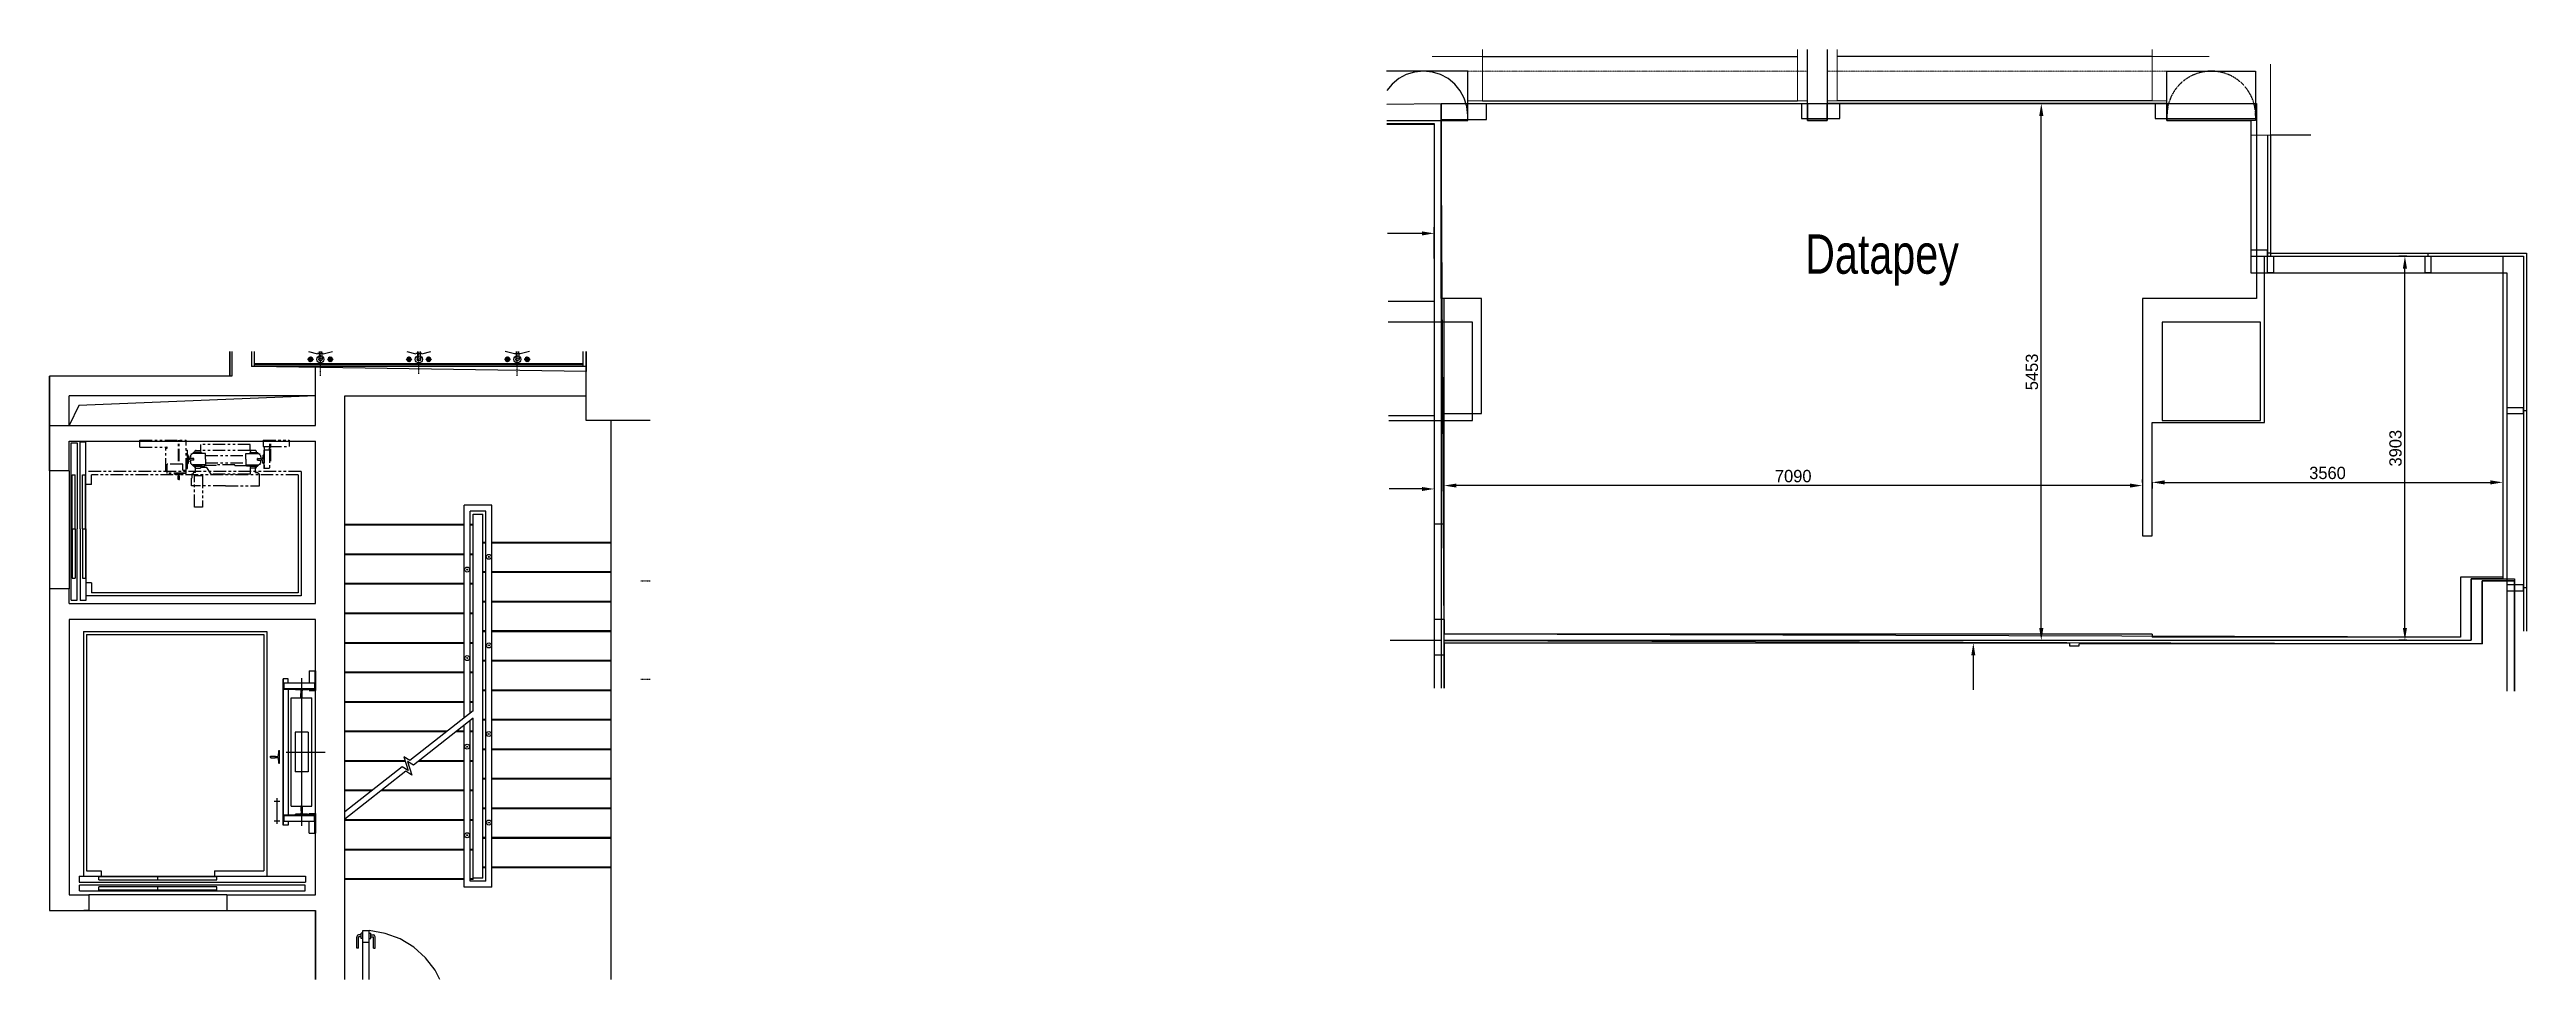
# Model space of a CAD drawing. Header units: millimetres. Extents: x 1385665 to 1410815, y 19952 to 29402.
import ezdxf

# ---------------------------------------------------------------- set-up
doc = ezdxf.new("R2010")
doc.units = ezdxf.units.MM
for name, pattern in [('DASHDOT2', [12.7, 6.35, -3.175, 0, -3.175]), ('HIDDEN', [0.375, 0.25, -0.125]), ('HIDDEN2', [4.7625, 3.175, -1.5875]), ('PHANTOMX2', [127, 63.5, -12.7, 12.7, -12.7, 12.7, -12.7])]:
    doc.linetypes.add(name, pattern=pattern)
for name, color, linetype in [('Baca', 7, 'Continuous'), ('Divar-esas', 7, 'Continuous'), ('Divar-komek', 7, 'Continuous'), ('Kafel', 7, 'Continuous'), ('Lift', 7, 'Continuous'), ('Meheccer', 7, 'Continuous'), ('metal', 7, 'Continuous'), ('OFFICE_BOUNDARY', 3, 'Continuous'), ('Pencere', 7, 'Continuous'), ('Pillekan', 7, 'Continuous'), ('plita 2', 7, 'Continuous'), ('Qapi', 7, 'Continuous'), ('Santexnika', 7, 'Continuous'), ('sutun1', 7, 'Continuous')]:
    doc.layers.add(name, color=color, linetype=linetype)
doc.layers.add('Fasad detali', color=37, linetype='Continuous', lineweight=20)
for name, color, linetype, lineweight, true_color in [('Guzgu', 165, 'Continuous', 5, 0x385ca8), ('obl. keramogranit', 138, 'Continuous', 18, 0x005252), ('plita', 182, 'Continuous', 5, 0x3a07c5)]:
    doc.layers.add(name, color=color, linetype=linetype, lineweight=lineweight, true_color=true_color)
doc.styles.add('Yazilar', font='txt', dxfattribs={"width": 0.75})

msp = doc.modelspace()

# ---------------------------------------------------------------- texts
at = {"color": 0, "transparency": 16777216, "char_height": 125, "attachment_point": 5, "rotation": 90}
for s, insert in [('5453', (1405794, 26126)), ('3903', (1409486, 25351))]:
    msp.add_mtext(s, dxfattribs=dict(at, insert=insert))
at = {"color": 0, "transparency": 16777216, "char_height": 125, "attachment_point": 5}
for s, insert in [('3560', (1408795, 25099)), ('7090', (1403370, 25067))]:
    msp.add_mtext(s, dxfattribs=dict(at, insert=insert))
at = {"layer": 'Divar-esas', "insert": (1403491, 27524), "char_height": 400, "attachment_point": 1, "style": 'Yazilar'}
msp.add_mtext_dynamic_manual_height_columns('{\\f@Arial Unicode MS|b0|i0|c0|p34;Datapey}', width=5488.74, gutter_width=250, heights=[-517], dxfattribs=at)

# ---------------------------------------------------------------- linework, layer by layer
at = {"color": 18, "lineweight": 30, "true_color": 0x000000}
for p, q in [((1399244, 28846), (1399795, 28852)), ((1399795, 28852), (1399795, 22912))]:
    msp.add_line(p, q, dxfattribs=at)
at = {"color": 1, "lineweight": 30}
for p, q in [((1399795, 26872), (1399795, 28852)), ((1399795, 28852), (1408075, 28852)), ((1408075, 28852), (1408075, 27302)), ((1408075, 27302), (1410575, 27302)), ((1410575, 27302), (1410575, 24022)), ((1399825, 26872), (1399795, 26872)), ((1399825, 23398), (1399825, 26872)), ((1410575, 24022), (1410255, 24022)), ((1410255, 24022), (1410255, 23400)), ((1410255, 23400), (1399825, 23398))]:
    msp.add_line(p, q, dxfattribs=at)
for p, q in [((1399795, 26872), (1399795, 28692)), ((1399795, 28692), (1400255, 28692)), ((1399795, 28692), (1400255, 28692)), ((1399825, 23462), (1399795, 28692)), ((1400255, 28692), (1400255, 28852)), ((1400255, 28852), (1403455, 28852)), ((1400255, 28692), (1400255, 28852)), ((1400255, 28852), (1403455, 28852)), ((1403455, 28852), (1403455, 28702)), ((1403455, 28852), (1403455, 28702)), ((1403455, 28702), (1403845, 28702)), ((1403455, 28702), (1403845, 28702)), ((1403845, 28702), (1403845, 28852)), ((1403845, 28852), (1407045, 28852)), ((1403845, 28702), (1403845, 28852)), ((1403845, 28852), (1407045, 28852)), ((1407045, 28852), (1407045, 28702)), ((1407045, 28852), (1407045, 28702)), ((1407045, 28702), (1408075, 28702)), ((1407045, 28702), (1408075, 28702)), ((1408075, 28702), (1408075, 26872)), ((1408075, 28702), (1408075, 26872)), ((1399245, 28652), (1399725, 28652)), ((1399245, 28642), (1399725, 28642)), ((1399725, 28652), (1399725, 22913)), ((1399725, 28642), (1399725, 26842)), ((1408155, 25612), (1408155, 27302)), ((1408155, 27302), (1410575, 27302)), ((1408155, 25612), (1408155, 27302)), ((1408155, 27302), (1410575, 27302)), ((1410575, 27302), (1410575, 24042)), ((1410575, 27302), (1410575, 24042)), ((1399725, 26842), (1399256, 26842)), ((1400205, 26872), (1399795, 26872)), ((1400205, 25702), (1400205, 26872)), ((1408075, 26872), (1406915, 26872)), ((1406915, 26872), (1406915, 24462)), ((1408075, 26872), (1406915, 26872)), ((1406915, 26872), (1406915, 24462)), ((1399262, 25682), (1399725, 25682)), ((1399725, 25682), (1399725, 24582)), ((1399825, 24582), (1399825, 25702)), ((1399825, 25702), (1400205, 25702)), ((1407015, 24462), (1407015, 25612)), ((1407015, 25612), (1408155, 25612)), ((1407015, 24462), (1407015, 25612)), ((1407015, 25612), (1408155, 25612)), ((1399725, 24582), (1399825, 24582)), ((1406915, 24462), (1407015, 24462)), ((1406915, 24462), (1407015, 24462)), ((1410575, 24042), (1410145, 24042)), ((1410145, 24042), (1410145, 23432)), ((1410575, 24042), (1410145, 24042)), ((1410145, 24042), (1410145, 23432)), ((1410695, 24002), (1410365, 24002)), ((1410365, 24002), (1410365, 23362)), ((1410365, 23362), (1410365, 24002)), ((1410365, 24002), (1410695, 24002)), ((1410695, 22881), (1410695, 24002)), ((1410695, 24002), (1410695, 23492)), ((1410145, 23432), (1399825, 23462)), ((1399825, 23398), (1410365, 23362)), ((1399825, 22912), (1399825, 23398)), ((1410145, 23432), (1407015, 23432)), ((1410695, 23492), (1410695, 22881)), ((1410365, 23362), (1406275, 23362))]:
    msp.add_line(p, q)
at = {"color": 0, "lineweight": -2, "transparency": 16777216}
for p, q in [((1405888, 28852), (1405952, 28852)), ((1405889, 23524), (1405889, 28727)), ((1399725, 27280), (1399725, 27596)), ((1409601, 27302), (1409518, 27302)), ((1409581, 23525), (1409581, 27177)), ((1399725, 24912), (1399725, 24874)), ((1399825, 25003), (1399825, 25034)), ((1406790, 24971), (1399950, 24971)), ((1406915, 25003), (1406915, 25034)), ((1407015, 25006), (1407015, 24941)), ((1407140, 25004), (1410450, 25004)), ((1410575, 25006), (1410575, 24941)), ((1405888, 23399), (1405952, 23399)), ((1409601, 23400), (1409518, 23400)), ((1405229, 23372), (1405136, 23372))]:
    msp.add_line(p, q, dxfattribs=at)
at = {"color": 0, "lineweight": -2}
for p, q in [((1399600, 27534), (1399252, 27534)), ((1399600, 24937), (1399267, 24937)), ((1399794, 23398), (1399276, 23398)), ((1399825, 23367), (1399825, 22912)), ((1405199, 22897), (1405199, 23247))]:
    msp.add_line(p, q, dxfattribs=at)
at = {"color": 5, "lineweight": 30}
for p, q in [((1410255, 24022), (1410695, 24022)), ((1410255, 23400), (1410255, 24022)), ((1410695, 24022), (1410695, 22881)), ((1399825, 23398), (1410255, 23400)), ((1399825, 22912), (1399825, 23398))]:
    msp.add_line(p, q, dxfattribs=at)
for points in [[(1399825, 23612), (1399725, 23612), (1399725, 23252), (1399825, 23252)], [(1399825, 23612), (1399825, 23462)], [(1407015, 23462), (1399825, 23462)], [(1407015, 23462), (1407015, 23432)], [(1399825, 23252), (1399825, 23372), (1406175, 23372), (1406175, 23342), (1406275, 23342)], [(1406275, 23342), (1406275, 23362)]]:
    msp.add_lwpolyline(points)
at = {"color": 0, "transparency": 16777216}
for points in [[(1405868, 28727), (1405910, 28727), (1405889, 28852)], [(1399600, 27554), (1399600, 27513), (1399725, 27534)], [(1409560, 27177), (1409602, 27177), (1409581, 27302)], [(1399600, 24957), (1399600, 24916), (1399725, 24937)], [(1399950, 24992), (1399950, 24951), (1399825, 24971)], [(1406790, 24992), (1406790, 24951), (1406915, 24971)], [(1407140, 25024), (1407140, 24983), (1407015, 25004)], [(1410450, 25024), (1410450, 24983), (1410575, 25004)], [(1405868, 23524), (1405910, 23524), (1405889, 23399)], [(1409560, 23525), (1409602, 23525), (1409581, 23400)], [(1405178, 23247), (1405219, 23247), (1405199, 23372)]]:
    msp.add_solid(points, dxfattribs=at)
at = {"layer": 'Baca'}
msp.add_lwpolyline([(1388365, 25882), (1385961, 25784), (1385865, 25582)], dxfattribs=at)
at = {"layer": 'Divar-komek'}
for p, q in [((1400215, 29332), (1403415, 29332)), ((1407015, 29332), (1403815, 29332)), ((1408625, 28532), (1408215, 28532)), ((1408625, 28532), (1408215, 28532)), ((1408625, 28532), (1408215, 28532)), ((1387515, 26332), (1387515, 26082)), ((1387715, 26332), (1387715, 26182)), ((1388365, 26182), (1387715, 26182)), ((1387515, 26082), (1385665, 26082)), ((1385665, 25582), (1385665, 26082)), ((1388365, 25882), (1385865, 25882)), ((1385865, 25582), (1385865, 25882))]:
    msp.add_line(p, q, dxfattribs=at)
msp.add_lwpolyline([(1400065, 28732), (1400056, 28823), (1400030, 28908), (1399988, 28984), (1399933, 29051), (1399867, 29106), (1399790, 29147), (1399706, 29173), (1399615, 29182), (1399525, 29173), (1399440, 29147), (1399364, 29106), (1399297, 29051), (1399243, 28986)], dxfattribs=at)
at = {"layer": 'Divar-komek', "linetype": 'HIDDEN2'}
msp.add_arc((1407615, 28732), 450, 0, 180, dxfattribs=at)
at = {"layer": 'Fasad detali'}
for p, q in [((1400215, 29402), (1400215, 29332)), ((1407015, 29402), (1407015, 29332))]:
    msp.add_line(p, q, dxfattribs=at)
at = {"layer": 'Guzgu'}
msp.add_line((1391085, 26212), (1387745, 26212), dxfattribs=at)
at = {"layer": 'Kafel'}
for p, q in [((1387495, 26082), (1387495, 26332)), ((1387745, 26182), (1387745, 26332)), ((1391085, 26182), (1391085, 26332))]:
    msp.add_line(p, q, dxfattribs=at)
at = {"layer": 'Lift'}
for p, q in [((1385885, 25407), (1385945, 25407)), ((1385885, 23807), (1385885, 25407)), ((1385945, 25407), (1385945, 24532)), ((1386035, 25412), (1385975, 25412)), ((1385975, 24532), (1385975, 25412)), ((1386035, 24532), (1386035, 25412)), ((1386581, 25362), (1386581, 25432)), ((1385894, 24532), (1385894, 25082)), ((1385894, 25082), (1385926, 25082)), ((1385926, 24532), (1385926, 25082)), ((1385999, 25082), (1386031, 25082)), ((1385999, 24532), (1385999, 25082)), ((1386031, 24532), (1386031, 25082)), ((1386090, 24982), (1386035, 24982)), ((1386090, 24982), (1386090, 25082)), ((1388190, 25082), (1388190, 23882)), ((1388220, 25113), (1388220, 23851)), ((1385894, 24532), (1385894, 24032)), ((1385894, 24532), (1385926, 24532)), ((1385926, 24532), (1385926, 24032)), ((1385945, 23807), (1385945, 24532)), ((1385975, 24532), (1385975, 23802)), ((1385999, 24532), (1386031, 24532)), ((1385999, 24532), (1385999, 24032)), ((1386031, 24532), (1386031, 24032)), ((1386035, 24532), (1386035, 23802)), ((1385894, 24032), (1385926, 24032)), ((1385999, 24032), (1386031, 24032)), ((1386090, 23982), (1386035, 23982)), ((1386090, 23982), (1386090, 23882)), ((1385885, 23807), (1385945, 23807)), ((1386035, 23802), (1385975, 23802)), ((1388220, 23851), (1386035, 23851)), ((1388190, 23882), (1386090, 23882)), ((1386009, 23487), (1386009, 21002)), ((1386009, 23487), (1387871, 23487)), ((1386040, 23457), (1386040, 21057)), ((1386040, 23457), (1387840, 23457)), ((1387840, 23457), (1387840, 21057)), ((1387871, 23487), (1387871, 21002)), ((1388089, 23009), (1388039, 23009)), ((1388039, 21519), (1388039, 23009)), ((1388042, 21519), (1388042, 23009)), ((1388049, 22968), (1388355, 22968)), ((1388049, 22903), (1388049, 22968)), ((1388049, 22909), (1388355, 22909)), ((1388049, 22903), (1388355, 22903)), ((1388089, 22968), (1388089, 23009)), ((1388089, 22903), (1388089, 21625)), ((1388161, 22903), (1388288, 22903)), ((1388161, 22899), (1388161, 22903)), ((1388213, 22893), (1388164, 22895)), ((1388224, 23014), (1388224, 21514)), ((1388284, 22895), (1388236, 22893)), ((1388288, 22899), (1388288, 22903)), ((1388300, 23088), (1388300, 22968)), ((1388300, 23088), (1388365, 23088)), ((1388300, 22903), (1388300, 22888)), ((1388300, 22888), (1388365, 22888)), ((1388355, 22968), (1388355, 22903)), ((1388359, 23088), (1388359, 22888)), ((1388365, 23088), (1388365, 22888)), ((1388119, 22814), (1388329, 22814)), ((1388119, 21714), (1388119, 22814)), ((1388216, 22815), (1388216, 22859)), ((1388217, 22814), (1388216, 22815)), ((1388231, 22814), (1388217, 22814)), ((1388231, 22814), (1388217, 22814)), ((1388219, 22863), (1388219, 22886)), ((1388229, 22863), (1388229, 22886)), ((1388231, 22814), (1388232, 22815)), ((1388232, 22815), (1388232, 22859)), ((1388329, 21714), (1388329, 22814)), ((1388158, 22464), (1388158, 22064)), ((1388291, 22464), (1388158, 22464)), ((1388291, 22464), (1388291, 22064)), ((1387910, 22221), (1387911, 22222)), ((1387910, 22221), (1387910, 22207)), ((1387910, 22221), (1387910, 22207)), ((1387910, 22207), (1387910, 22221)), ((1387910, 22207), (1387911, 22206)), ((1387911, 22222), (1387955, 22222)), ((1387911, 22206), (1387955, 22206)), ((1387959, 22219), (1387981, 22219)), ((1387959, 22209), (1387981, 22209)), ((1387991, 22274), (1387988, 22226)), ((1387988, 22203), (1387991, 22155)), ((1387995, 22278), (1387999, 22278)), ((1387995, 22151), (1387999, 22151)), ((1387999, 22151), (1387999, 22278)), ((1388069, 22264), (1388465, 22264)), ((1388291, 22064), (1388158, 22064)), ((1387945, 21764), (1388005, 21764)), ((1387975, 21534), (1387975, 21795)), ((1388119, 21714), (1388329, 21714)), ((1388161, 21630), (1388161, 21625)), ((1388213, 21636), (1388164, 21634)), ((1388217, 21714), (1388216, 21714)), ((1388216, 21714), (1388216, 21670)), ((1388231, 21714), (1388217, 21714)), ((1388231, 21714), (1388217, 21714)), ((1388219, 21665), (1388219, 21643)), ((1388229, 21665), (1388229, 21643)), ((1388231, 21714), (1388232, 21714)), ((1388232, 21714), (1388232, 21670)), ((1388284, 21634), (1388236, 21636)), ((1388288, 21630), (1388288, 21625)), ((1388300, 21640), (1388365, 21640)), ((1388300, 21625), (1388300, 21640)), ((1388359, 21440), (1388359, 21640)), ((1388365, 21640), (1388365, 21440)), ((1387945, 21564), (1388005, 21564)), ((1388089, 21519), (1388039, 21519)), ((1388049, 21560), (1388049, 21625)), ((1388049, 21625), (1388355, 21625)), ((1388049, 21619), (1388355, 21619)), ((1388049, 21560), (1388355, 21560)), ((1388089, 21560), (1388089, 21519)), ((1388161, 21625), (1388288, 21625)), ((1388300, 21440), (1388300, 21560)), ((1388300, 21440), (1388365, 21440)), ((1388355, 21560), (1388355, 21625)), ((1385965, 21002), (1385965, 20942)), ((1385965, 21002), (1388265, 21002)), ((1385965, 20942), (1388265, 20942)), ((1385970, 20852), (1385970, 20912)), ((1388260, 20912), (1385970, 20912)), ((1386040, 21057), (1386190, 21057)), ((1386165, 20966), (1386165, 20998)), ((1386165, 20998), (1387365, 20998)), ((1386165, 20966), (1387365, 20966)), ((1387365, 20893), (1386165, 20893)), ((1386165, 20861), (1386165, 20893)), ((1386190, 21057), (1386190, 21002)), ((1386765, 20966), (1386765, 20998)), ((1386765, 20861), (1386765, 20893)), ((1387340, 21057), (1387840, 21057)), ((1387340, 21057), (1387340, 21002)), ((1387365, 20966), (1387365, 20998)), ((1387365, 20861), (1387365, 20893)), ((1388260, 20852), (1388260, 20912)), ((1388265, 21002), (1388265, 20942)), ((1385970, 20852), (1388260, 20852)), ((1387365, 20861), (1386165, 20861))]:
    msp.add_line(p, q, dxfattribs=at)
at = {"layer": 'Lift', "linetype": 'PHANTOMX2', "ltscale": 2}
for p, q in [((1386581, 25432), (1387051, 25432)), ((1386973, 25219), (1386973, 25432)), ((1386983, 25219), (1386983, 25432)), ((1387051, 25124), (1387051, 25432)), ((1387835, 25432), (1387835, 25367)), ((1387835, 25432), (1388100, 25432)), ((1387903, 25219), (1387903, 25432)), ((1387913, 25219), (1387913, 25432)), ((1388100, 25432), (1388100, 25367)), ((1386581, 25362), (1386856, 25362)), ((1386846, 25352), (1386856, 25352)), ((1386846, 25124), (1386846, 25352)), ((1387018, 25189), (1386858, 25189)), ((1386858, 25094), (1386858, 25189)), ((1387018, 25131), (1387018, 25189)), ((1387051, 25331), (1387066, 25331)), ((1387062, 25331), (1387062, 25146)), ((1387066, 25146), (1387066, 25331)), ((1387066, 25238), (1387066, 25283)), ((1387066, 25283), (1387067, 25283)), ((1387066, 25238), (1387066, 25194)), ((1387066, 25194), (1387067, 25194)), ((1387075, 25275), (1387077, 25247)), ((1387075, 25201), (1387077, 25230)), ((1387091, 25242), (1387082, 25242)), ((1387091, 25234), (1387082, 25234)), ((1387095, 25246), (1387091, 25242)), ((1387095, 25230), (1387091, 25234)), ((1387098, 25263), (1387093, 25263)), ((1387093, 25257), (1387093, 25263)), ((1387096, 25257), (1387093, 25257)), ((1387099, 25220), (1387094, 25220)), ((1387094, 25214), (1387094, 25220)), ((1387098, 25214), (1387094, 25214)), ((1387127, 25246), (1387095, 25246)), ((1387127, 25230), (1387095, 25230)), ((1387096, 25257), (1387096, 25247)), ((1387129, 25247), (1387096, 25247)), ((1387098, 25278), (1387128, 25308)), ((1387098, 25278), (1387098, 25263)), ((1387098, 25214), (1387098, 25198)), ((1387098, 25198), (1387128, 25168)), ((1387129, 25230), (1387099, 25230)), ((1387099, 25223), (1387099, 25230)), ((1387099, 25220), (1387099, 25223)), ((1387248, 25296), (1387105, 25296)), ((1387105, 25285), (1387105, 25296)), ((1387105, 25191), (1387105, 25181)), ((1387248, 25181), (1387105, 25181)), ((1387127, 25246), (1387128, 25245)), ((1387127, 25230), (1387128, 25231)), ((1387208, 25308), (1387128, 25308)), ((1387128, 25238), (1387128, 25245)), ((1387128, 25238), (1387128, 25231)), ((1387208, 25168), (1387128, 25168)), ((1387129, 25230), (1387129, 25247)), ((1387138, 25308), (1387138, 25313)), ((1387138, 25163), (1387138, 25168)), ((1387148, 25104), (1387148, 25162)), ((1387153, 25328), (1387198, 25328)), ((1387153, 25167), (1387157, 25167)), ((1387157, 25170), (1387157, 25167)), ((1387157, 25170), (1387241, 25170)), ((1387198, 25328), (1387198, 25322)), ((1387203, 25322), (1387198, 25322)), ((1387261, 25154), (1387198, 25154)), ((1387198, 25154), (1387198, 25148)), ((1387703, 25388), (1387203, 25388)), ((1387203, 25322), (1387203, 25388)), ((1387703, 25328), (1387203, 25328)), ((1387203, 25322), (1387203, 25328)), ((1387208, 25308), (1387208, 25296)), ((1387208, 25181), (1387208, 25168)), ((1387241, 25170), (1387241, 25175)), ((1387241, 25175), (1387242, 25175)), ((1387358, 25175), (1387242, 25175)), ((1387248, 25238), (1387248, 25296)), ((1387248, 25276), (1387658, 25276)), ((1387248, 25238), (1387248, 25181)), ((1387248, 25201), (1387658, 25201)), ((1387308, 25088), (1387261, 25154)), ((1387548, 25183), (1387358, 25183)), ((1387358, 25175), (1387358, 25183)), ((1387548, 25175), (1387548, 25183)), ((1387548, 25175), (1387665, 25175)), ((1387658, 25238), (1387658, 25296)), ((1387658, 25296), (1387801, 25296)), ((1387658, 25238), (1387658, 25181)), ((1387658, 25181), (1387801, 25181)), ((1387665, 25170), (1387665, 25175)), ((1387665, 25175), (1387665, 25175)), ((1387749, 25170), (1387665, 25170)), ((1387698, 25308), (1387698, 25296)), ((1387698, 25308), (1387778, 25308)), ((1387698, 25181), (1387698, 25168)), ((1387698, 25168), (1387778, 25168)), ((1387703, 25322), (1387703, 25388)), ((1387703, 25322), (1387703, 25328)), ((1387703, 25322), (1387708, 25322)), ((1387703, 25154), (1387703, 25088)), ((1387708, 25154), (1387703, 25154)), ((1387708, 25328), (1387708, 25322)), ((1387753, 25328), (1387708, 25328)), ((1387708, 25154), (1387708, 25148)), ((1387749, 25170), (1387749, 25167)), ((1387753, 25167), (1387749, 25167)), ((1387758, 25104), (1387758, 25162)), ((1387768, 25308), (1387768, 25313)), ((1387768, 25163), (1387768, 25168)), ((1387777, 25247), (1387810, 25247)), ((1387777, 25230), (1387777, 25247)), ((1387777, 25230), (1387807, 25230)), ((1387808, 25278), (1387778, 25308)), ((1387779, 25246), (1387778, 25245)), ((1387778, 25238), (1387778, 25245)), ((1387778, 25238), (1387778, 25231)), ((1387779, 25230), (1387778, 25231)), ((1387808, 25198), (1387778, 25168)), ((1387779, 25246), (1387812, 25246)), ((1387779, 25230), (1387812, 25230)), ((1387801, 25285), (1387801, 25296)), ((1387801, 25191), (1387801, 25181)), ((1387807, 25223), (1387807, 25230)), ((1387807, 25220), (1387807, 25223)), ((1387807, 25220), (1387812, 25220)), ((1387808, 25278), (1387808, 25263)), ((1387808, 25263), (1387813, 25263)), ((1387808, 25214), (1387808, 25198)), ((1387808, 25214), (1387812, 25214)), ((1387810, 25257), (1387810, 25247)), ((1387810, 25257), (1387813, 25257)), ((1387812, 25246), (1387816, 25242)), ((1387812, 25230), (1387816, 25234)), ((1387812, 25214), (1387812, 25220)), ((1387813, 25257), (1387813, 25263)), ((1387816, 25242), (1387824, 25242)), ((1387816, 25234), (1387824, 25234)), ((1387832, 25275), (1387829, 25247)), ((1387832, 25201), (1387829, 25230)), ((1387835, 25367), (1387845, 25367)), ((1387840, 25331), (1387840, 25146)), ((1387845, 25331), (1387840, 25331)), ((1387840, 25238), (1387840, 25283)), ((1387840, 25283), (1387840, 25283)), ((1387840, 25238), (1387840, 25194)), ((1387840, 25194), (1387840, 25194)), ((1387845, 25367), (1387845, 25331)), ((1387845, 25367), (1387895, 25367)), ((1387845, 25146), (1387845, 25331)), ((1387895, 25331), (1387845, 25331)), ((1387845, 25331), (1387845, 25148)), ((1387895, 25367), (1388100, 25367)), ((1387895, 25347), (1387895, 25331)), ((1387900, 25331), (1387895, 25331)), ((1387900, 25331), (1387900, 25146)), ((1387905, 25357), (1387910, 25357)), ((1387910, 25367), (1387910, 25357)), ((1388220, 25113), (1386035, 25113)), ((1388190, 25082), (1386090, 25082)), ((1386846, 25124), (1386858, 25124)), ((1387053, 25099), (1386858, 25099)), ((1387053, 25094), (1386858, 25094)), ((1386978, 25094), (1386934, 25094)), ((1386934, 25094), (1386934, 25094)), ((1386941, 25086), (1386970, 25084)), ((1386970, 25066), (1386974, 25070)), ((1386970, 25033), (1386970, 25066)), ((1386970, 25033), (1386971, 25032)), ((1386978, 25032), (1386971, 25032)), ((1386974, 25070), (1386974, 25079)), ((1386978, 25094), (1387023, 25094)), ((1386978, 25032), (1386985, 25032)), ((1386982, 25070), (1386982, 25079)), ((1386986, 25066), (1386982, 25070)), ((1386986, 25033), (1386985, 25032)), ((1386986, 25033), (1386986, 25066)), ((1387015, 25086), (1386987, 25084)), ((1387023, 25094), (1387023, 25094)), ((1387053, 25124), (1387025, 25124)), ((1387026, 25124), (1387051, 25124)), ((1387051, 25146), (1387066, 25146)), ((1387053, 25094), (1387053, 25124)), ((1387111, 25047), (1387108, 25047)), ((1387108, 24970), (1387108, 25047)), ((1387111, 24970), (1387108, 24970)), ((1387111, 25089), (1387111, 25065)), ((1387111, 25089), (1387121, 25089)), ((1387111, 25065), (1387111, 25047)), ((1387111, 24970), (1387111, 24967)), ((1387453, 24967), (1387111, 24967)), ((1387148, 25104), (1387136, 25104)), ((1387153, 25148), (1387198, 25148)), ((1387703, 25088), (1387308, 25088)), ((1387453, 24967), (1387795, 24967)), ((1387753, 25148), (1387708, 25148)), ((1387758, 25104), (1387771, 25104)), ((1387795, 25089), (1387786, 25089)), ((1387795, 25089), (1387795, 25065)), ((1387795, 25065), (1387795, 25047)), ((1387795, 25047), (1387798, 25047)), ((1387795, 24970), (1387795, 24967)), ((1387795, 24970), (1387798, 24970)), ((1387798, 24970), (1387798, 25047)), ((1387900, 25146), (1387840, 25146))]:
    msp.add_line(p, q, dxfattribs=at)
msp.add_lwpolyline([(1387137, 24753), (1387137, 25073), (1387220, 25073), (1387220, 24753)], close=True, dxfattribs=at)
at = {"layer": 'Lift', "extrusion": (0, 0, -1)}
for centre in [(-1387975, 21764), (-1387975, 21564)]:
    msp.add_circle(centre, 4, dxfattribs=at)
at = {"layer": 'Lift', "linetype": 'PHANTOMX2', "ltscale": 2}
for centre, radius, start, end in [((1386856, 25357), 5, -90, 90), ((1387067, 25275), 8, 4.5177, 90), ((1387067, 25202), 8, -90, -4.5177), ((1387082, 25247), 5, -175.4823, -90), ((1387082, 25229), 5, 90, 175.4823), ((1387153, 25313), 15, 109.4712, 180), ((1387153, 25163), 15, 180, -109.4712), ((1387153, 25313), 15, 90, 109.4712), ((1387153, 25162), 5, 90, 180), ((1387753, 25313), 15, 0, 90), ((1387753, 25162), 5, 0, 90), ((1387753, 25163), 15, -90, 0), ((1387905, 25347), 10, 90, 180), ((1386942, 25094), 8, 180, -94.5177), ((1386969, 25079), 5, 0, 85.4823), ((1386987, 25079), 5, 94.5177, 180), ((1387015, 25094), 8, -85.4823, 0), ((1387025, 25131), 7, 180, -90), ((1387136, 25089), 15, 90, 180), ((1387153, 25163), 15, -109.4712, -90), ((1387771, 25089), 15, 0, 90)]:
    msp.add_arc(centre, radius, start, end, dxfattribs=at)
at = {"layer": 'Lift', "extrusion": (0, 0, -1)}
for centre, radius, start, end in [((-1388165, 22899), 4, -86.869, 0), ((-1388212, 22886), 7, 93.131, 180), ((-1388236, 22886), 7, 0, 86.869), ((-1388284, 22899), 4, 180, -93.131), ((-1388214, 22863), 5, 180, -114.3305), ((-1388234, 22863), 5, -65.6695, 0), ((-1387959, 22224), 5, -90, -24.3305), ((-1387959, 22204), 5, 24.3305, 90), ((-1387981, 22226), 7, -176.869, -90), ((-1387981, 22202), 7, 90, 176.869), ((-1387995, 22274), 4, 3.131, 90), ((-1387995, 22155), 4, -90, -3.131), ((-1388165, 21630), 4, 0, 86.869), ((-1388212, 21643), 7, 180, -93.131), ((-1388214, 21665), 5, 114.3305, 180), ((-1388234, 21665), 5, 0, 65.6695), ((-1388236, 21643), 7, -86.869, 0), ((-1388284, 21630), 4, 93.131, 180)]:
    msp.add_arc(centre, radius, start, end, dxfattribs=at)
at = {"layer": 'Lift', "linetype": 'PHANTOMX2', "ltscale": 2, "extrusion": (0, 0, -1)}
for centre, major_axis, start_param, end_param in [((1387824, 25247), (3.54, -3.54), 5.576636, 0.785398), ((1387824, 25229), (-3.54, -3.54), 2.356194, 3.848142), ((1387840, 25275), (5.66, -5.66), 2.435043, 3.926991), ((1387840, 25202), (5.66, -5.66), 0.785398, 2.277346)]:
    msp.add_ellipse(centre, major_axis=major_axis, ratio=1, start_param=start_param, end_param=end_param, dxfattribs=at)
at = {"layer": 'Meheccer'}
for p, q in [((1387745, 26202), (1391085, 26202)), ((1389875, 22610), (1389875, 24772)), ((1390155, 24772), (1389875, 24772)), ((1389935, 22658), (1389935, 24712)), ((1390095, 24712), (1389935, 24712)), ((1390095, 20952), (1390095, 24712)), ((1390155, 20892), (1390155, 24772)), ((1389875, 20892), (1389875, 22537)), ((1389935, 20952), (1389935, 22584)), ((1390155, 20892), (1389875, 20892)), ((1390095, 20952), (1389935, 20952))]:
    msp.add_line(p, q, dxfattribs=at)
for centre, radius in [((1390125, 24247), 25), ((1390125, 24247), 5), ((1389905, 24118), 25), ((1389905, 24118), 5), ((1389905, 23218), 25), ((1390125, 23347), 25), ((1390125, 22447), 25), ((1389905, 22318), 25), ((1389905, 22318), 5), ((1389905, 21418), 25), ((1389905, 21418), 5), ((1390125, 21547), 25)]:
    msp.add_circle(centre, radius, dxfattribs=at)
at = {"layer": 'Meheccer', "linetype": 'HIDDEN2'}
for centre in [(1389905, 23218), (1390125, 23347), (1390125, 22447), (1390125, 21547)]:
    msp.add_circle(centre, 5, dxfattribs=at)
at = {"layer": 'metal'}
for p, q in [((1408215, 27332), (1408185, 27332)), ((1408215, 27332), (1408215, 27302)), ((1409815, 27332), (1409815, 27302)), ((1410815, 25732), (1410785, 25732)), ((1410815, 23932), (1410785, 23932))]:
    msp.add_line(p, q, dxfattribs=at)
for points in [[(1408185, 27362), (1408015, 27362), (1408015, 27302), (1408185, 27302)], [(1408245, 27302), (1408245, 27132), (1408185, 27132), (1408185, 27302)], [(1409845, 27302), (1409845, 27132), (1409785, 27132), (1409785, 27302)], [(1410785, 25762), (1410615, 25762), (1410615, 25702), (1410785, 25702)], [(1410785, 23962), (1410615, 23962), (1410615, 23902), (1410785, 23902)]]:
    msp.add_lwpolyline(points, close=True, dxfattribs=at)
at = {"layer": 'obl. keramogranit'}
for p, q in [((1399705, 29332), (1400215, 29332)), ((1400215, 28882), (1400215, 29332)), ((1403415, 28882), (1403415, 29402)), ((1403815, 28882), (1403815, 29402)), ((1407015, 29332), (1407595, 29332)), ((1407015, 28882), (1407015, 29332)), ((1408215, 28532), (1408215, 29252)), ((1400215, 28882), (1400065, 28882)), ((1403515, 28882), (1403415, 28882)), ((1403715, 28882), (1403815, 28882)), ((1407015, 28882), (1407165, 28882)), ((1408015, 28532), (1408015, 28682)), ((1408015, 28532), (1408215, 28532))]:
    msp.add_line(p, q, dxfattribs=at)
at = {"layer": 'OFFICE_BOUNDARY'}
msp.add_lwpolyline([(1399795, 28692), (1400255, 28692), (1400255, 28852), (1403455, 28852), (1403455, 28702), (1403845, 28702), (1403845, 28852), (1407045, 28852), (1407045, 28702), (1408075, 28702), (1408075, 26872), (1406915, 26872), (1406915, 24462), (1407015, 24462), (1407015, 25612), (1408155, 25612), (1408155, 27302), (1410575, 27302), (1410575, 24042), (1410145, 24042), (1410145, 23432), (1399825, 23462), (1399795, 28692)], close=True, dxfattribs=at)
at = {"layer": 'Pencere'}
for p, q in [((1400065, 28852), (1403515, 28852)), ((1400215, 28882), (1403415, 28882)), ((1407165, 28852), (1403715, 28852)), ((1407015, 28882), (1403815, 28882)), ((1408185, 28532), (1408185, 27302)), ((1408215, 28532), (1408215, 27332)), ((1408185, 27302), (1410785, 27302)), ((1408215, 27332), (1410815, 27332)), ((1410785, 27302), (1410785, 23492)), ((1410815, 27332), (1410815, 23492))]:
    msp.add_line(p, q, dxfattribs=at)
at = {"layer": 'Pillekan'}
for p, q in [((1389965, 22682), (1389965, 24682)), ((1389965, 24682), (1390065, 24682)), ((1390065, 20982), (1390065, 24682)), ((1389875, 24575), (1388665, 24575)), ((1389875, 24568), (1388665, 24568)), ((1389965, 24575), (1389935, 24575)), ((1389965, 24568), (1389935, 24568)), ((1390065, 24397), (1390095, 24397)), ((1390155, 24397), (1391365, 24397)), ((1389875, 24275), (1388665, 24275)), ((1389875, 24268), (1388665, 24268)), ((1389965, 24275), (1389935, 24275)), ((1389965, 24268), (1389935, 24268)), ((1390065, 24390), (1390095, 24390)), ((1390155, 24390), (1391365, 24390)), ((1389875, 23975), (1388665, 23975)), ((1389875, 23968), (1388665, 23968)), ((1389965, 23975), (1389935, 23975)), ((1389965, 23968), (1389935, 23968)), ((1390065, 24097), (1390095, 24097)), ((1390065, 24090), (1390095, 24090)), ((1390155, 24097), (1391365, 24097)), ((1390155, 24090), (1391365, 24090)), ((1389875, 23675), (1388665, 23675)), ((1389875, 23668), (1388665, 23668)), ((1389965, 23675), (1389935, 23675)), ((1389965, 23668), (1389935, 23668)), ((1390065, 23797), (1390095, 23797)), ((1390065, 23790), (1390095, 23790)), ((1390155, 23797), (1391365, 23797)), ((1390155, 23790), (1391365, 23790)), ((1390065, 23497), (1390095, 23497)), ((1390065, 23490), (1390095, 23490)), ((1390155, 23497), (1391365, 23497)), ((1390155, 23490), (1391365, 23490)), ((1389875, 23375), (1388665, 23375)), ((1389875, 23368), (1388665, 23368)), ((1389965, 23375), (1389935, 23375)), ((1389965, 23368), (1389935, 23368)), ((1390065, 23197), (1390095, 23197)), ((1390065, 23190), (1390095, 23190)), ((1390155, 23197), (1391365, 23197)), ((1390155, 23190), (1391365, 23190)), ((1389875, 23075), (1388665, 23075)), ((1389875, 23068), (1388665, 23068)), ((1389965, 23075), (1389935, 23075)), ((1389965, 23068), (1389935, 23068)), ((1390065, 22897), (1390095, 22897)), ((1390065, 22890), (1390095, 22890)), ((1390155, 22897), (1391365, 22897)), ((1390155, 22890), (1391365, 22890)), ((1389875, 22775), (1388665, 22775)), ((1389875, 22768), (1388665, 22768)), ((1389965, 22775), (1389935, 22775)), ((1389965, 22768), (1389935, 22768)), ((1389703, 22475), (1388665, 22475)), ((1389694, 22468), (1388665, 22468)), ((1389875, 22468), (1389788, 22468)), ((1389875, 22475), (1389797, 22475)), ((1389870, 22532), (1389875, 22532)), ((1389965, 22475), (1389935, 22475)), ((1389965, 22468), (1389935, 22468)), ((1389965, 20968), (1389965, 22608)), ((1390065, 22597), (1390095, 22597)), ((1390065, 22590), (1390095, 22590)), ((1390155, 22597), (1391365, 22597)), ((1390155, 22590), (1391365, 22590)), ((1389276, 22175), (1388665, 22175)), ((1389278, 22168), (1388665, 22168)), ((1389302, 22168), (1389300, 22168)), ((1389875, 22168), (1389408, 22168)), ((1389875, 22175), (1389417, 22175)), ((1389965, 22175), (1389935, 22175)), ((1389965, 22168), (1389935, 22168)), ((1390065, 22297), (1390095, 22297)), ((1390065, 22290), (1390095, 22290)), ((1390155, 22297), (1391365, 22297)), ((1390155, 22290), (1391365, 22290)), ((1390065, 21997), (1390095, 21997)), ((1390065, 21990), (1390095, 21990)), ((1390155, 21997), (1391365, 21997)), ((1390155, 21990), (1391365, 21990)), ((1388943, 21875), (1388665, 21875)), ((1388934, 21868), (1388665, 21868)), ((1389875, 21868), (1389028, 21868)), ((1389875, 21875), (1389037, 21875)), ((1389965, 21875), (1389935, 21875)), ((1389965, 21868), (1389935, 21868)), ((1390065, 21697), (1390095, 21697)), ((1390065, 21690), (1390095, 21690)), ((1390155, 21697), (1391365, 21697)), ((1390155, 21690), (1391365, 21690)), ((1389875, 21575), (1388665, 21575)), ((1389875, 21568), (1388665, 21568)), ((1389965, 21575), (1389935, 21575)), ((1389965, 21568), (1389935, 21568)), ((1390065, 21397), (1390095, 21397)), ((1390065, 21390), (1390095, 21390)), ((1390155, 21397), (1391365, 21397)), ((1390155, 21390), (1391365, 21390)), ((1389875, 21275), (1388665, 21275)), ((1389875, 21268), (1388665, 21268)), ((1389965, 21275), (1389935, 21275)), ((1389965, 21268), (1389935, 21268)), ((1389875, 20975), (1388665, 20975)), ((1389875, 20968), (1388665, 20968)), ((1389965, 20975), (1389935, 20975)), ((1389965, 20968), (1389935, 20968)), ((1390065, 20982), (1389965, 20982)), ((1390065, 21097), (1390095, 21097)), ((1390065, 21090), (1390095, 21090)), ((1390155, 21097), (1391365, 21097)), ((1390155, 21090), (1391365, 21090))]:
    msp.add_line(p, q, dxfattribs=at)
at = {"layer": 'Pillekan', "linetype": 'Continuous'}
for points in [[(1389965, 22682), (1389325, 22176), (1389262, 22214), (1389308, 22075), (1389246, 22114), (1388665, 21655)], [(1389965, 22608), (1389361, 22131), (1389299, 22169), (1389345, 22030), (1389283, 22069), (1388665, 21581)]]:
    msp.add_lwpolyline(points, dxfattribs=at)
at = {"layer": 'plita', "linetype": 'HIDDEN', "ltscale": 5}
for p, q in [((1399615, 29182), (1399242, 29182)), ((1399615, 29182), (1403515, 29182)), ((1407615, 29182), (1403715, 29182))]:
    msp.add_line(p, q, dxfattribs=at)
at = {"layer": 'plita 2'}
for p, q in [((1408015, 28682), (1408015, 27132)), ((1408015, 27132), (1410615, 27132)), ((1410615, 27132), (1410615, 22881)), ((1385865, 25122), (1385865, 23922)), ((1387465, 20812), (1386065, 20812))]:
    msp.add_line(p, q, dxfattribs=at)
at = {"layer": 'Qapi', "linetype": 'Continuous'}
for p, q in [((1388784, 20271), (1388784, 20387)), ((1388784, 20271), (1388784, 20387)), ((1388829, 20405), (1388802, 20405)), ((1388829, 20405), (1388802, 20405)), ((1388829, 20405), (1388802, 20405)), ((1388829, 20405), (1388802, 20405)), ((1388829, 20405), (1388802, 20405)), ((1388829, 20405), (1388802, 20405)), ((1388802, 20271), (1388802, 20387)), ((1388829, 20387), (1388802, 20387)), ((1388802, 20271), (1388802, 20387)), ((1388829, 20387), (1388802, 20387)), ((1388846, 20422), (1388829, 20422)), ((1388829, 20369), (1388829, 20422)), ((1388829, 20369), (1388829, 20422)), ((1388846, 20422), (1388829, 20422)), ((1388829, 20369), (1388829, 20422)), ((1388829, 20369), (1388829, 20422)), ((1388909, 20422), (1388926, 20422)), ((1388909, 20422), (1388926, 20422)), ((1388926, 20369), (1388926, 20422)), ((1388926, 20369), (1388926, 20422)), ((1388926, 20369), (1388926, 20422)), ((1388926, 20369), (1388926, 20422)), ((1388926, 20405), (1388953, 20405)), ((1388926, 20405), (1388953, 20405)), ((1388926, 20405), (1388953, 20405)), ((1388926, 20405), (1388953, 20405)), ((1388926, 20405), (1388953, 20405)), ((1388926, 20405), (1388953, 20405)), ((1388926, 20387), (1388953, 20387)), ((1388926, 20387), (1388953, 20387)), ((1388953, 20271), (1388953, 20387)), ((1388953, 20271), (1388953, 20387)), ((1388971, 20271), (1388971, 20387)), ((1388971, 20271), (1388971, 20387)), ((1388802, 20271), (1388784, 20271)), ((1388802, 20271), (1388784, 20271)), ((1388846, 20369), (1388829, 20369)), ((1388846, 20369), (1388829, 20369)), ((1388909, 20369), (1388926, 20369)), ((1388909, 20369), (1388926, 20369)), ((1388953, 20271), (1388971, 20271)), ((1388953, 20271), (1388971, 20271))]:
    msp.add_line(p, q, dxfattribs=at)
at = {"layer": 'Qapi'}
for p, q in [((1388846, 20449), (1388909, 20449)), ((1388846, 20449), (1388909, 20449)), ((1388846, 19952), (1388846, 20449)), ((1388846, 20449), (1388909, 20449)), ((1388846, 20449), (1388909, 20449)), ((1388846, 19952), (1388846, 20449)), ((1388909, 19952), (1388909, 20449)), ((1388909, 19952), (1388909, 20449)), ((1388846, 20333), (1388909, 20333)), ((1388846, 20333), (1388909, 20333))]:
    msp.add_line(p, q, dxfattribs=at)
msp.add_lwpolyline([(1389629, 19952), (1389580, 20048), (1389482, 20174), (1389364, 20281), (1389226, 20364), (1389074, 20421), (1388909, 20449)], dxfattribs=at)
msp.add_lwpolyline([(1389629, 19952), (1389580, 20048), (1389482, 20174), (1389364, 20281), (1389226, 20364), (1389074, 20421), (1388909, 20449)], dxfattribs=at)
at = {"layer": 'Qapi', "linetype": 'Continuous'}
for centre, start, end in [((1388802, 20387), 90, 180), ((1388802, 20387), 90, 180), ((1388953, 20387), 0, 90), ((1388953, 20387), 0, 90)]:
    msp.add_arc(centre, 17.8, start, end, dxfattribs=at)
at = {"layer": 'Santexnika'}
for p, q in [((1388304, 26258), (1388308, 26258)), ((1388304, 26250), (1388308, 26250)), ((1388308, 26247), (1388308, 26262)), ((1388323, 26262), (1388308, 26262)), ((1388323, 26247), (1388308, 26247)), ((1388312, 26266), (1388312, 26262)), ((1388312, 26244), (1388312, 26247)), ((1388320, 26265), (1388320, 26262)), ((1388320, 26242), (1388320, 26247)), ((1388323, 26247), (1388323, 26262)), ((1388326, 26258), (1388323, 26258)), ((1388327, 26250), (1388323, 26250)), ((1388471, 26202), (1388361, 26202)), ((1388445, 26315), (1388385, 26315)), ((1388385, 26310), (1388385, 26315)), ((1388445, 26315), (1388385, 26315)), ((1388385, 26310), (1388385, 26315)), ((1388445, 26315), (1388385, 26315)), ((1388385, 26310), (1388385, 26315)), ((1388445, 26315), (1388385, 26315)), ((1388385, 26310), (1388385, 26315)), ((1388445, 26315), (1388385, 26315)), ((1388385, 26310), (1388385, 26315)), ((1388445, 26315), (1388385, 26315)), ((1388385, 26310), (1388385, 26315)), ((1388445, 26315), (1388385, 26315)), ((1388385, 26310), (1388385, 26315)), ((1388445, 26315), (1388385, 26315)), ((1388385, 26310), (1388385, 26315)), ((1388402, 26332), (1388399, 26254)), ((1388402, 26332), (1388399, 26254)), ((1388402, 26332), (1388399, 26254)), ((1388402, 26332), (1388399, 26254)), ((1388402, 26332), (1388399, 26254)), ((1388402, 26332), (1388399, 26254)), ((1388402, 26332), (1388399, 26254)), ((1388402, 26332), (1388399, 26254)), ((1388428, 26332), (1388432, 26254)), ((1388428, 26332), (1388432, 26254)), ((1388428, 26332), (1388432, 26254)), ((1388428, 26332), (1388432, 26254)), ((1388428, 26332), (1388432, 26254)), ((1388428, 26332), (1388432, 26254)), ((1388428, 26332), (1388432, 26254)), ((1388428, 26332), (1388432, 26254)), ((1388445, 26310), (1388445, 26315)), ((1388445, 26310), (1388445, 26315)), ((1388445, 26310), (1388445, 26315)), ((1388445, 26310), (1388445, 26315)), ((1388445, 26310), (1388445, 26315)), ((1388445, 26310), (1388445, 26315)), ((1388445, 26310), (1388445, 26315)), ((1388445, 26310), (1388445, 26315)), ((1388504, 26258), (1388508, 26258)), ((1388504, 26250), (1388508, 26250)), ((1388508, 26247), (1388508, 26262)), ((1388508, 26262), (1388523, 26262)), ((1388508, 26247), (1388523, 26247)), ((1388511, 26265), (1388511, 26262)), ((1388511, 26242), (1388511, 26247)), ((1388519, 26266), (1388519, 26262)), ((1388519, 26244), (1388519, 26247)), ((1388523, 26247), (1388523, 26262)), ((1388526, 26258), (1388523, 26258)), ((1388527, 26250), (1388523, 26250)), ((1389304, 26258), (1389308, 26258)), ((1389304, 26250), (1389308, 26250)), ((1389308, 26247), (1389308, 26262)), ((1389323, 26262), (1389308, 26262)), ((1389323, 26247), (1389308, 26247)), ((1389312, 26266), (1389312, 26262)), ((1389312, 26244), (1389312, 26247)), ((1389320, 26265), (1389320, 26262)), ((1389320, 26242), (1389320, 26247)), ((1389323, 26247), (1389323, 26262)), ((1389326, 26258), (1389323, 26258)), ((1389327, 26250), (1389323, 26250)), ((1389471, 26202), (1389361, 26202)), ((1389445, 26315), (1389385, 26315)), ((1389385, 26310), (1389385, 26315)), ((1389445, 26315), (1389385, 26315)), ((1389385, 26310), (1389385, 26315)), ((1389445, 26315), (1389385, 26315)), ((1389385, 26310), (1389385, 26315)), ((1389445, 26315), (1389385, 26315)), ((1389385, 26310), (1389385, 26315)), ((1389445, 26315), (1389385, 26315)), ((1389385, 26310), (1389385, 26315)), ((1389445, 26315), (1389385, 26315)), ((1389385, 26310), (1389385, 26315)), ((1389445, 26315), (1389385, 26315)), ((1389385, 26310), (1389385, 26315)), ((1389445, 26315), (1389385, 26315)), ((1389385, 26310), (1389385, 26315)), ((1389402, 26332), (1389399, 26254)), ((1389402, 26332), (1389399, 26254)), ((1389402, 26332), (1389399, 26254)), ((1389402, 26332), (1389399, 26254)), ((1389402, 26332), (1389399, 26254)), ((1389402, 26332), (1389399, 26254)), ((1389402, 26332), (1389399, 26254)), ((1389402, 26332), (1389399, 26254)), ((1389428, 26332), (1389432, 26254)), ((1389428, 26332), (1389432, 26254)), ((1389428, 26332), (1389432, 26254)), ((1389428, 26332), (1389432, 26254)), ((1389428, 26332), (1389432, 26254)), ((1389428, 26332), (1389432, 26254)), ((1389428, 26332), (1389432, 26254)), ((1389428, 26332), (1389432, 26254)), ((1389445, 26310), (1389445, 26315)), ((1389445, 26310), (1389445, 26315)), ((1389445, 26310), (1389445, 26315)), ((1389445, 26310), (1389445, 26315)), ((1389445, 26310), (1389445, 26315)), ((1389445, 26310), (1389445, 26315)), ((1389445, 26310), (1389445, 26315)), ((1389445, 26310), (1389445, 26315)), ((1389504, 26258), (1389508, 26258)), ((1389504, 26250), (1389508, 26250)), ((1389508, 26247), (1389508, 26262)), ((1389508, 26262), (1389523, 26262)), ((1389508, 26247), (1389523, 26247)), ((1389511, 26265), (1389511, 26262)), ((1389511, 26242), (1389511, 26247)), ((1389519, 26266), (1389519, 26262)), ((1389519, 26244), (1389519, 26247)), ((1389523, 26247), (1389523, 26262)), ((1389526, 26258), (1389523, 26258)), ((1389527, 26250), (1389523, 26250)), ((1390304, 26258), (1390308, 26258)), ((1390304, 26250), (1390308, 26250)), ((1390308, 26247), (1390308, 26262)), ((1390323, 26262), (1390308, 26262)), ((1390323, 26247), (1390308, 26247)), ((1390312, 26266), (1390312, 26262)), ((1390312, 26244), (1390312, 26247)), ((1390320, 26265), (1390320, 26262)), ((1390320, 26242), (1390320, 26247)), ((1390323, 26247), (1390323, 26262)), ((1390326, 26258), (1390323, 26258)), ((1390327, 26250), (1390323, 26250)), ((1390359, 26202), (1390470, 26202)), ((1390385, 26315), (1390445, 26315)), ((1390385, 26310), (1390385, 26315)), ((1390385, 26315), (1390445, 26315)), ((1390385, 26310), (1390385, 26315)), ((1390385, 26315), (1390445, 26315)), ((1390385, 26310), (1390385, 26315)), ((1390385, 26315), (1390445, 26315)), ((1390385, 26310), (1390385, 26315)), ((1390385, 26315), (1390445, 26315)), ((1390385, 26310), (1390385, 26315)), ((1390385, 26315), (1390445, 26315)), ((1390385, 26310), (1390385, 26315)), ((1390385, 26315), (1390445, 26315)), ((1390385, 26310), (1390385, 26315)), ((1390385, 26315), (1390445, 26315)), ((1390385, 26310), (1390385, 26315)), ((1390402, 26332), (1390399, 26254)), ((1390402, 26332), (1390399, 26254)), ((1390402, 26332), (1390399, 26254)), ((1390402, 26332), (1390399, 26254)), ((1390402, 26332), (1390399, 26254)), ((1390402, 26332), (1390399, 26254)), ((1390402, 26332), (1390399, 26254)), ((1390402, 26332), (1390399, 26254)), ((1390428, 26332), (1390432, 26254)), ((1390428, 26332), (1390432, 26254)), ((1390428, 26332), (1390432, 26254)), ((1390428, 26332), (1390432, 26254)), ((1390428, 26332), (1390432, 26254)), ((1390428, 26332), (1390432, 26254)), ((1390428, 26332), (1390432, 26254)), ((1390428, 26332), (1390432, 26254)), ((1390445, 26310), (1390445, 26315)), ((1390445, 26310), (1390445, 26315)), ((1390445, 26310), (1390445, 26315)), ((1390445, 26310), (1390445, 26315)), ((1390445, 26310), (1390445, 26315)), ((1390445, 26310), (1390445, 26315)), ((1390445, 26310), (1390445, 26315)), ((1390445, 26310), (1390445, 26315)), ((1390504, 26258), (1390508, 26258)), ((1390504, 26250), (1390508, 26250)), ((1390508, 26247), (1390508, 26262)), ((1390508, 26262), (1390523, 26262)), ((1390508, 26247), (1390523, 26247)), ((1390511, 26265), (1390511, 26262)), ((1390511, 26242), (1390511, 26247)), ((1390519, 26266), (1390519, 26262)), ((1390519, 26244), (1390519, 26247)), ((1390523, 26247), (1390523, 26262)), ((1390526, 26258), (1390523, 26258)), ((1390527, 26250), (1390523, 26250))]:
    msp.add_line(p, q, dxfattribs=at)
at = {"layer": 'Santexnika', "color": 26, "linetype": 'DASHDOT2', "true_color": 0x791e15}
for p, q in [((1388415, 26088), (1388415, 26332)), ((1388415, 26088), (1388415, 26332)), ((1388415, 26088), (1388415, 26332)), ((1388415, 26088), (1388415, 26332)), ((1388415, 26088), (1388415, 26332)), ((1388415, 26088), (1388415, 26332)), ((1388415, 26088), (1388415, 26332)), ((1388415, 26088), (1388415, 26332)), ((1389415, 26108), (1389415, 26332)), ((1389415, 26108), (1389415, 26332)), ((1389415, 26108), (1389415, 26332)), ((1389415, 26108), (1389415, 26332)), ((1389415, 26108), (1389415, 26332)), ((1389415, 26108), (1389415, 26332)), ((1389415, 26108), (1389415, 26332)), ((1389415, 26108), (1389415, 26332)), ((1390415, 26088), (1390415, 26332)), ((1390415, 26088), (1390415, 26332)), ((1390415, 26088), (1390415, 26332)), ((1390415, 26088), (1390415, 26332)), ((1390415, 26088), (1390415, 26332)), ((1390415, 26088), (1390415, 26332)), ((1390415, 26088), (1390415, 26332)), ((1390415, 26088), (1390415, 26332)), ((1391669, 24002), (1391765, 24002)), ((1391669, 24002), (1391765, 24002)), ((1391669, 24002), (1391765, 24002)), ((1391669, 24002), (1391765, 24002)), ((1391669, 24002), (1391765, 24002)), ((1391669, 24002), (1391765, 24002)), ((1391669, 24002), (1391765, 24002)), ((1391669, 24002), (1391765, 24002)), ((1391669, 23003), (1391765, 23003))]:
    msp.add_line(p, q, dxfattribs=at)
at = {"layer": 'Santexnika'}
for points in [[(1388293, 26332), (1388385, 26310)], [(1388293, 26332), (1388385, 26310)], [(1388293, 26332), (1388385, 26310)], [(1388293, 26332), (1388385, 26310)], [(1388293, 26332), (1388385, 26310)], [(1388293, 26332), (1388385, 26310)], [(1388293, 26332), (1388385, 26310)], [(1388293, 26332), (1388385, 26310)], [(1388445, 26310), (1388538, 26332)], [(1388445, 26310), (1388538, 26332)], [(1388445, 26310), (1388538, 26332)], [(1388445, 26310), (1388538, 26332)], [(1388445, 26310), (1388538, 26332)], [(1388445, 26310), (1388538, 26332)], [(1388445, 26310), (1388538, 26332)], [(1388445, 26310), (1388538, 26332)], [(1389293, 26332), (1389385, 26310)], [(1389293, 26332), (1389385, 26310)], [(1389293, 26332), (1389385, 26310)], [(1389293, 26332), (1389385, 26310)], [(1389293, 26332), (1389385, 26310)], [(1389293, 26332), (1389385, 26310)], [(1389293, 26332), (1389385, 26310)], [(1389293, 26332), (1389385, 26310)], [(1389445, 26310), (1389538, 26332)], [(1389445, 26310), (1389538, 26332)], [(1389445, 26310), (1389538, 26332)], [(1389445, 26310), (1389538, 26332)], [(1389445, 26310), (1389538, 26332)], [(1389445, 26310), (1389538, 26332)], [(1389445, 26310), (1389538, 26332)], [(1389445, 26310), (1389538, 26332)], [(1390385, 26310), (1390293, 26332)], [(1390385, 26310), (1390293, 26332)], [(1390385, 26310), (1390293, 26332)], [(1390385, 26310), (1390293, 26332)], [(1390385, 26310), (1390293, 26332)], [(1390385, 26310), (1390293, 26332)], [(1390385, 26310), (1390293, 26332)], [(1390385, 26310), (1390293, 26332)], [(1390538, 26332), (1390445, 26310)], [(1390538, 26332), (1390445, 26310)], [(1390538, 26332), (1390445, 26310)], [(1390538, 26332), (1390445, 26310)], [(1390538, 26332), (1390445, 26310)], [(1390538, 26332), (1390445, 26310)], [(1390538, 26332), (1390445, 26310)], [(1390538, 26332), (1390445, 26310)]]:
    msp.add_lwpolyline(points, dxfattribs=at)
for centre, radius in [((1388298, 26254), 7.36), ((1388315, 26254), 7.71), ((1388314, 26237), 7.36), ((1388316, 26272), 7.36), ((1388333, 26254), 7.36), ((1388415, 26254), 36.4), ((1388415, 26254), 36.4), ((1388415, 26254), 36.4), ((1388415, 26254), 36.4), ((1388415, 26254), 36.4), ((1388415, 26254), 36.4), ((1388415, 26254), 36.4), ((1388415, 26254), 36.4), ((1388415, 26254), 16.5), ((1388498, 26254), 7.36), ((1388514, 26272), 7.36), ((1388515, 26254), 7.71), ((1388516, 26237), 7.36), ((1388533, 26254), 7.36), ((1389298, 26254), 7.36), ((1389315, 26254), 7.71), ((1389314, 26237), 7.36), ((1389316, 26272), 7.36), ((1389333, 26254), 7.36), ((1389415, 26254), 36.4), ((1389415, 26254), 36.4), ((1389415, 26254), 36.4), ((1389415, 26254), 36.4), ((1389415, 26254), 36.4), ((1389415, 26254), 36.4), ((1389415, 26254), 36.4), ((1389415, 26254), 36.4), ((1389415, 26254), 16.5), ((1389498, 26254), 7.36), ((1389514, 26272), 7.36), ((1389515, 26254), 7.71), ((1389516, 26237), 7.36), ((1389533, 26254), 7.36), ((1390298, 26254), 7.36), ((1390315, 26254), 7.71), ((1390314, 26237), 7.36), ((1390316, 26272), 7.36), ((1390333, 26254), 7.36), ((1390415, 26254), 36.4), ((1390415, 26254), 36.4), ((1390415, 26254), 36.4), ((1390415, 26254), 36.4), ((1390415, 26254), 36.4), ((1390415, 26254), 36.4), ((1390415, 26254), 36.4), ((1390415, 26254), 36.4), ((1390415, 26254), 16.5), ((1390498, 26254), 7.36), ((1390514, 26272), 7.36), ((1390515, 26254), 7.71), ((1390516, 26237), 7.36), ((1390533, 26254), 7.36)]:
    msp.add_circle(centre, radius, dxfattribs=at)
for centre, radius, start, end in [((1388315, 26254), 22.8, 102.4201, 165.097), ((1388315, 26254), 22.8, -165.0959, -107.3859), ((1388315, 26254), 14, 111.2616, 156.2555), ((1388315, 26254), 14, -156.2545, -116.2274), ((1388315, 26254), 14, -68.7374, -23.7455), ((1388315, 26254), 22.8, -77.5788, -14.9041), ((1388315, 26254), 14, 23.7445, 63.7716), ((1388315, 26254), 22.8, 14.903, 72.613), ((1388515, 26254), 22.8, 107.387, 165.097), ((1388515, 26254), 22.8, -165.0959, -102.4212), ((1388515, 26254), 14, 116.2284, 156.2555), ((1388515, 26254), 14, -156.2545, -111.2626), ((1388515, 26254), 22.8, 14.903, 77.5799), ((1388515, 26254), 14, 23.7445, 68.7384), ((1388515, 26254), 14, -63.7726, -23.7455), ((1388515, 26254), 22.8, -72.6141, -14.9041), ((1389315, 26254), 22.8, 102.4201, 165.097), ((1389315, 26254), 22.8, -165.0959, -107.3859), ((1389315, 26254), 14, 111.2616, 156.2555), ((1389315, 26254), 14, -156.2545, -116.2274), ((1389315, 26254), 14, -68.7374, -23.7455), ((1389315, 26254), 22.8, -77.5788, -14.9041), ((1389315, 26254), 14, 23.7445, 63.7716), ((1389315, 26254), 22.8, 14.903, 72.613), ((1389515, 26254), 22.8, 107.387, 165.097), ((1389515, 26254), 22.8, -165.0959, -102.4212), ((1389515, 26254), 14, 116.2284, 156.2555), ((1389515, 26254), 14, -156.2545, -111.2626), ((1389515, 26254), 22.8, 14.903, 77.5799), ((1389515, 26254), 14, 23.7445, 68.7384), ((1389515, 26254), 14, -63.7726, -23.7455), ((1389515, 26254), 22.8, -72.6141, -14.9041), ((1390315, 26254), 22.8, 102.4201, 165.097), ((1390315, 26254), 22.8, -165.0959, -107.3859), ((1390315, 26254), 14, 111.2616, 156.2555), ((1390315, 26254), 14, -156.2545, -116.2274), ((1390315, 26254), 14, -68.7374, -23.7455), ((1390315, 26254), 22.8, -77.5788, -14.9041), ((1390315, 26254), 14, 23.7445, 63.7716), ((1390315, 26254), 22.8, 14.903, 72.613), ((1390515, 26254), 22.8, 107.387, 165.097), ((1390515, 26254), 22.8, -165.0959, -102.4212), ((1390515, 26254), 14, 116.2284, 156.2555), ((1390515, 26254), 14, -156.2545, -111.2626), ((1390515, 26254), 22.8, 14.903, 77.5799), ((1390515, 26254), 14, 23.7445, 68.7384), ((1390515, 26254), 14, -63.7726, -23.7455), ((1390515, 26254), 22.8, -72.6141, -14.9041)]:
    msp.add_arc(centre, radius, start, end, dxfattribs=at)
at = {"layer": 'sutun1'}
for p, q in [((1400065, 29182), (1399242, 29182)), ((1400065, 28682), (1400065, 29182)), ((1403515, 28682), (1403515, 29402)), ((1403715, 29402), (1403715, 28682)), ((1399245, 28682), (1400065, 28682)), ((1403715, 28682), (1403515, 28682)), ((1400115, 26632), (1399257, 26632)), ((1400115, 25632), (1400115, 26632)), ((1408115, 26632), (1407115, 26632)), ((1407115, 26632), (1407115, 25632)), ((1408115, 25632), (1408115, 26632)), ((1391115, 26182), (1388365, 26182)), ((1388365, 25582), (1388365, 26182)), ((1391115, 25632), (1391115, 26332)), ((1388665, 19952), (1388665, 25882)), ((1388665, 25882), (1391115, 25882)), ((1385665, 25582), (1388365, 25582)), ((1385665, 25122), (1385665, 25582)), ((1385865, 25422), (1388365, 25422)), ((1385865, 25122), (1385865, 25422)), ((1388365, 23772), (1388365, 25422)), ((1391765, 25632), (1391115, 25632)), ((1391365, 25632), (1391365, 19952)), ((1399263, 25632), (1400115, 25632)), ((1407115, 25632), (1408115, 25632)), ((1385865, 25122), (1385665, 25122)), ((1385865, 23922), (1385665, 23922)), ((1385665, 23922), (1385665, 20652)), ((1385865, 23772), (1385865, 23922)), ((1385865, 23772), (1388365, 23772)), ((1388365, 23612), (1385865, 23612)), ((1385865, 23612), (1385865, 20812)), ((1388365, 20812), (1388365, 23612)), ((1385665, 20652), (1386065, 20652)), ((1385865, 20812), (1386065, 20812)), ((1386065, 20652), (1386015, 20652)), ((1386065, 20812), (1386065, 20652)), ((1387465, 20812), (1387465, 20652)), ((1387465, 20652), (1388365, 20652)), ((1388365, 19952), (1388365, 20652))]:
    msp.add_line(p, q, dxfattribs=at)
at = {"layer": 'sutun1', "color": 183}
for p, q in [((1399245, 28682), (1400065, 28682)), ((1400065, 28682), (1400065, 28852)), ((1400065, 28852), (1403515, 28852)), ((1403515, 28852), (1403515, 28682)), ((1403515, 28682), (1403715, 28682)), ((1403715, 28682), (1403715, 28852)), ((1403715, 28852), (1407165, 28852)), ((1407165, 28852), (1407165, 28682)), ((1407165, 28682), (1408015, 28682)), ((1408015, 28682), (1408015, 27132)), ((1408015, 27132), (1410615, 27132)), ((1410615, 27132), (1410615, 22881))]:
    msp.add_line(p, q, dxfattribs=at)
at = {"layer": 'sutun1', "color": 134}
for p, q in [((1387495, 26332), (1387495, 26082)), ((1387745, 26182), (1387745, 26332)), ((1391115, 26132), (1387745, 26182)), ((1391115, 26332), (1391115, 26132)), ((1387495, 26082), (1385665, 26082)), ((1385665, 26082), (1385665, 20652)), ((1385665, 20652), (1388365, 20652)), ((1388365, 20652), (1388365, 19952))]:
    msp.add_line(p, q, dxfattribs=at)
at = {"layer": 'sutun1'}
msp.add_lwpolyline([(1407165, 29182), (1408065, 29182), (1408065, 28682), (1407165, 28682)], close=True, dxfattribs=at)
msp.add_lwpolyline([(1387465, 20812), (1388365, 20812)], dxfattribs=at)

msp.set_redraw_order([(e.dxf.handle, doc.entitydb.next_handle()) for e in msp.query("TEXT MTEXT ATTDEF DIMENSION ARC_DIMENSION")])  # texts and dimensions are drawn at this point

doc.saveas('drawing.dxf')
